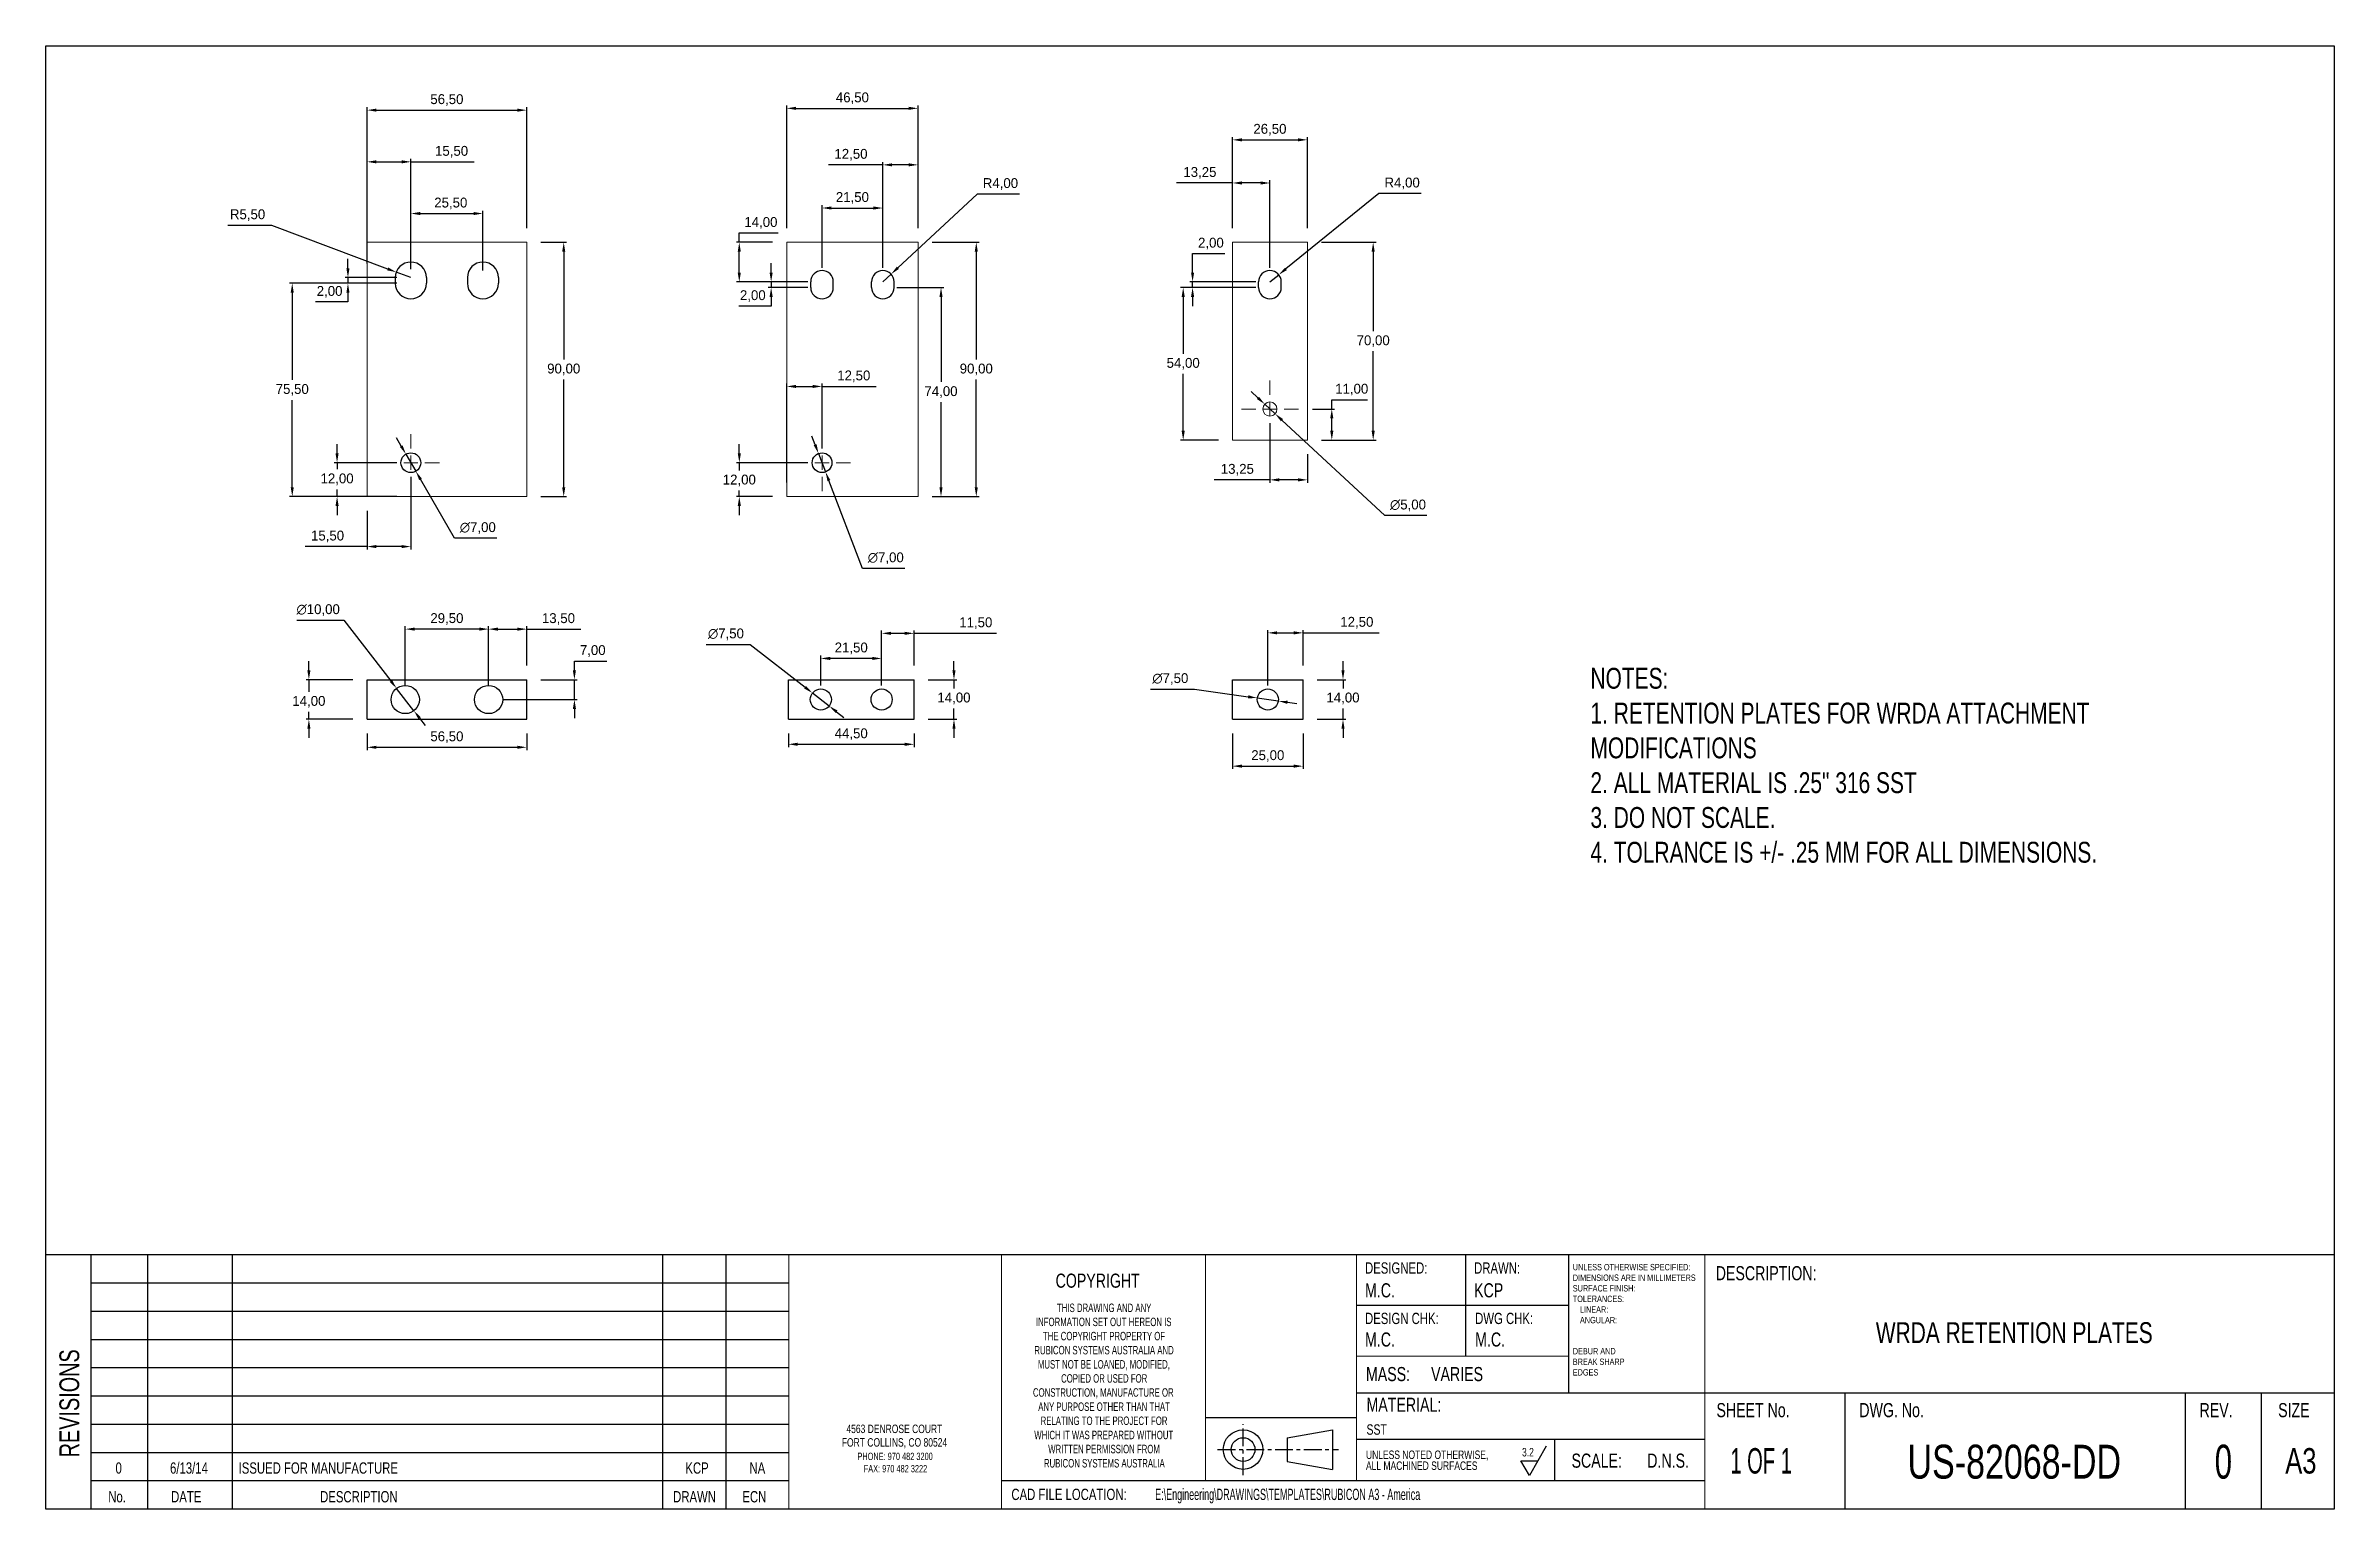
# Model space of a CAD drawing. Header units: millimetres. Extents: x 686 to 6373, y 394 to 4844.
# Drawn here: x 5563 to 6373, y 4326 to 4844 of the extents above.
import ezdxf

# ---------------------------------------------------------------- set-up
doc = ezdxf.new("R2010")
doc.units = ezdxf.units.MM
doc.header["$PDSIZE"] = -1
doc.linetypes.add('CENTER', pattern=[10.16, 6.35, -1.27, 1.27, -1.27])
for name, color, linetype in [('_TRANSLATION', 179, 'Continuous'), ('BORDER', 179, 'Continuous'), ('CENTRE', 179, 'Continuous'), ('DEFAULT', 179, 'Continuous'), ('INSIDE', 179, 'Continuous'), ('OBJECTS', 179, 'Continuous'), ('SLD-0', 179, 'Continuous')]:
    doc.layers.add(name, color=color, linetype=linetype)
doc.styles.add('SLDTEXTSTYLE0', font='TXT', dxfattribs={"width": 0.75})
doc.styles.add('SLDTEXTSTYLE1', font='TXT', dxfattribs={"width": 0.6875})
doc.styles.add('SLDTEXTSTYLE2', font='TXT', dxfattribs={"width": 0.59436})
doc.styles.add('SLDTEXTSTYLE3', font='TXT', dxfattribs={"width": 0.592124})
doc.dimstyles.new('ISO-25', dxfattribs={"dimtxt": 2.5, "dimasz": 2.5, "dimexe": 1.25, "dimexo": 0.625, "dimtad": 1, "dimtxsty": 'Standard', "dimcen": 2.5, "dimadec": 0, "dimazin": 0, "dimtfac": 1, "dimtmove": 0, "dimatfit": 3, "dimfxl": 1, "dimarcsym": 0})

msp = doc.modelspace()

# ---------------------------------------------------------------- texts
at = {"color": 179, "linetype": 'Continuous', "lineweight": 0, "style": 'SLDTEXTSTYLE0'}
for s, insert, char_height, attachment_point in [('COPYRIGHT', (5920.269, 4409.278), 5, 1), ('DESIGNED:', (6029.792, 4413.268), 4, 1), ('DRAWN:', (6068.398, 4413.268), 4, 1), ('M.C.', (6029.792, 4405.866), 5, 1), ('KCP', (6068.398, 4405.866), 5, 1), ('DESIGN CHK:', (6029.792, 4395.421), 4, 1), ('DWG CHK:', (6068.773, 4395.421), 4, 1), ('M.C.', (6029.792, 4388.455), 5, 1), ('M.C.', (6068.773, 4388.455), 5, 1), ('MASS:', (6030.127, 4376.215), 5, 1), ('MATERIAL:', (6030.315, 4365.362), 5, 1), ('DWG. No.', (6204.746, 4363.459), 5, 1), ('REV.', (6325.171, 4363.459), 5, 1), ('SIZE', (6352.992, 4363.459), 5, 1), ('FORT COLLINS, CO 80524', (5863.245, 4351.033), 3, 2), ('4563 DENROSE COURT', (5863.201, 4355.834), 3, 2), ('6/13/14', (5613.527, 4342.464), 4, 2), ('ISSUED FOR MANUFACTURE', (5631.107, 4342.464), 4, 1), ('PHONE: 970 482 3200', (5863.464, 4345.887), 2.6, 2), ('A3', (6361.033, 4347.51), 9, 2), ('FAX: 970 482 3222', (5863.593, 4341.541), 2.6, 2), ('No.', (5584.958, 4332.302), 4, 1), ('DATE', (5607.205, 4332.302), 4, 1), ('DESCRIPTION', (5659.949, 4332.302), 4, 1), ('DRAWN', (5792.471, 4332.302), 4, 2), ('ECN', (5809.404, 4332.302), 4, 1), ('CAD FILE LOCATION:', (5904.626, 4333.14), 4, 1)]:
    msp.add_mtext(s, dxfattribs=dict(at, insert=insert, char_height=char_height, attachment_point=attachment_point))
at = {"color": 179, "linetype": 'Continuous', "lineweight": 0, "insert": (5567.667, 4344.251), "char_height": 7, "attachment_point": 1, "rotation": 90, "style": 'SLDTEXTSTYLE0'}
msp.add_mtext('REVISIONS', dxfattribs=at)
at = {"layer": 'DEFAULT'}
for s, insert, char_height, attachment_point, style in [('NOTES:\\P1. RETENTION PLATES FOR WRDA ATTACHMENT\\PMODIFICATIONS\\P2. ALL MATERIAL IS .25" 316 SST\\P3. DO NOT SCALE.\\P4. TOLRANCE IS +/- .25 MM FOR ALL DIMENSIONS.', (6109.578, 4623.697), 7.38916, 1, 'SLDTEXTSTYLE0'), ('WRDA RETENTION PLATES', (6259.595, 4392.076), 7.38916, 2, 'SLDTEXTSTYLE0'), ('VARIES', (6053.173, 4376.215), 5, 1, 'SLDTEXTSTYLE0'), ('SST', (6030.315, 4355.941), 3.6946, 1, 'SLDTEXTSTYLE0'), ('0', (5588.652, 4342.464), 4, 2, 'SLDTEXTSTYLE0'), ('KCP', (5793.353, 4342.464), 4, 2, 'SLDTEXTSTYLE0'), ('NA', (5814.713, 4342.464), 4, 2, 'SLDTEXTSTYLE0'), ('D.N.S.', (6129.693, 4345.58), 5, 1, 'SLDTEXTSTYLE0'), ('0', (6333.61, 4348.716), 12, 2, 'SLDTEXTSTYLE1'), ('E:\\\\Engineering\\\\DRAWINGS\\\\TEMPLATES\\\\RUBICON A3 - America', (5955.523, 4333.14), 4, 1, 'SLDTEXTSTYLE2')]:
    msp.add_mtext(s, dxfattribs=dict(at, insert=insert, char_height=char_height, attachment_point=attachment_point, style=style))
at = {"layer": 'SLD-0', "color": 179}
for s, insert, char_height, attachment_point, style in [('DESCRIPTION:', (6153.925, 4411.921), 5, 1, 'SLDTEXTSTYLE0'), ('SHEET No.', (6154.171, 4363.459), 5, 1, 'SLDTEXTSTYLE0'), ('3.2', (6085.359, 4347.565), 3, 1, 'SLDTEXTSTYLE0'), ('SCALE:', (6102.891, 4345.58), 5, 1, 'SLDTEXTSTYLE0'), ('1 OF 1', (6159.103, 4347.51), 9, 1, 'SLDTEXTSTYLE3'), ('US-82068-DD', (6259.597, 4348.716), 12, 2, 'SLDTEXTSTYLE0')]:
    msp.add_mtext(s, dxfattribs=dict(at, insert=insert, char_height=char_height, attachment_point=attachment_point, style=style))

# ---------------------------------------------------------------- blocks, each defined once
blk = doc.blocks.new('SW_CENTERMARKSYMBOL_3')
at = {"color": 0, "linetype": 'Continuous', "lineweight": 0}
for p, q in [((0, 5), (0, 10.1)), ((-5, 0), (-10.1, 0)), ((0, 0), (-2.5, 0)), ((0, 0), (0, 2.5)), ((0, 0), (0, -2.5)), ((0, 0), (2.5, 0)), ((5, 0), (10.1, 0)), ((0, -5), (0, -10.1))]:
    blk.add_line(p, q, dxfattribs=at)
blk = doc.blocks.new('*D13')
at = {"color": 0, "lineweight": -2}
for p, q in [((5676.57, 4779.31), (5676.57, 4822.09)), ((5679.87, 4821.09), (5729.76, 4821.09)), ((5733.07, 4779.31), (5733.07, 4822.09))]:
    blk.add_line(p, q, dxfattribs=at)
at = {"color": 0}
for points in [[(5679.87, 4821.64), (5679.87, 4820.54), (5676.57, 4821.09)], [(5729.76, 4821.64), (5729.76, 4820.54), (5733.07, 4821.09)]]:
    blk.add_solid(points, dxfattribs=at)
at = {"layer": 'Defpoints', "color": 0}
for p in [(5733.07, 4821.09), (5676.57, 4774.31), (5733.07, 4774.31)]:
    blk.add_point(p, dxfattribs=at)
at = {"color": 0, "insert": (5704.82, 4824.66), "char_height": 3.5, "attachment_point": 5}
blk.add_mtext('56,50', dxfattribs=at)
blk = doc.blocks.new('*D14')
at = {"color": 0, "lineweight": -2}
for p, q in [((5738.07, 4774.31), (5747.17, 4774.31)), ((5746.17, 4771), (5746.17, 4732.87)), ((5746.17, 4687.61), (5746.17, 4725.74)), ((5738.07, 4684.31), (5747.17, 4684.31))]:
    blk.add_line(p, q, dxfattribs=at)
at = {"color": 0}
for points in [[(5745.62, 4771), (5746.73, 4771), (5746.17, 4774.31)], [(5745.62, 4687.61), (5746.73, 4687.61), (5746.17, 4684.31)]]:
    blk.add_solid(points, dxfattribs=at)
at = {"layer": 'Defpoints', "color": 0}
for p in [(5733.07, 4774.31), (5746.17, 4774.31), (5733.07, 4684.31)]:
    blk.add_point(p, dxfattribs=at)
at = {"color": 0, "insert": (5746.17, 4729.31), "char_height": 3.5, "attachment_point": 5}
blk.add_mtext('90,00', dxfattribs=at)
blk = doc.blocks.new('*D19')
at = {"color": 0, "lineweight": -2}
for p, q in [((5692.07, 4764.81), (5692.07, 4785.5)), ((5695.37, 4784.5), (5714.26, 4784.5)), ((5717.57, 4764.31), (5717.57, 4785.5))]:
    blk.add_line(p, q, dxfattribs=at)
at = {"color": 0}
for points in [[(5695.37, 4785.05), (5695.37, 4783.95), (5692.07, 4784.5)], [(5714.26, 4785.05), (5714.26, 4783.95), (5717.57, 4784.5)]]:
    blk.add_solid(points, dxfattribs=at)
at = {"layer": 'Defpoints', "color": 0}
for p in [(5717.57, 4784.5), (5692.07, 4759.81), (5717.57, 4759.31)]:
    blk.add_point(p, dxfattribs=at)
at = {"color": 0, "insert": (5706.2, 4788.06), "char_height": 3.5, "attachment_point": 5}
blk.add_mtext('25,50', dxfattribs=at)
blk = doc.blocks.new('*D20')
at = {"color": 0, "lineweight": -2}
for p, q in [((5837.6, 4765.31), (5837.6, 4787.45)), ((5859.1, 4765.31), (5859.1, 4787.45)), ((5840.9, 4786.45), (5855.79, 4786.45))]:
    blk.add_line(p, q, dxfattribs=at)
at = {"color": 0}
for points in [[(5840.9, 4787), (5840.9, 4785.9), (5837.6, 4786.45)], [(5855.79, 4787), (5855.79, 4785.9), (5859.1, 4786.45)]]:
    blk.add_solid(points, dxfattribs=at)
at = {"layer": 'Defpoints', "color": 0}
for p in [(5859.1, 4786.45), (5837.6, 4760.31), (5859.1, 4760.31)]:
    blk.add_point(p, dxfattribs=at)
at = {"color": 0, "insert": (5848.35, 4790.01), "char_height": 3.5, "attachment_point": 5}
blk.add_mtext('21,50', dxfattribs=at)
blk = doc.blocks.new('*D21')
at = {"color": 0, "lineweight": -2}
for p, q in [((5876.6, 4774.31), (5893.19, 4774.31)), ((5892.19, 4771), (5892.19, 4732.87)), ((5892.19, 4687.61), (5892.19, 4725.74)), ((5876.6, 4684.31), (5893.19, 4684.31))]:
    blk.add_line(p, q, dxfattribs=at)
at = {"color": 0}
for points in [[(5891.64, 4771), (5892.74, 4771), (5892.19, 4774.31)], [(5891.64, 4687.61), (5892.74, 4687.61), (5892.19, 4684.31)]]:
    blk.add_solid(points, dxfattribs=at)
at = {"layer": 'Defpoints', "color": 0}
for p in [(5871.6, 4774.31), (5871.6, 4684.31), (5892.19, 4684.31)]:
    blk.add_point(p, dxfattribs=at)
at = {"color": 0, "insert": (5892.19, 4729.31), "char_height": 3.5, "attachment_point": 5}
blk.add_mtext('90,00', dxfattribs=at)
blk = doc.blocks.new('*D22')
at = {"color": 0, "lineweight": -2}
for p, q in [((6014.38, 4774.31), (6033.68, 4774.31)), ((6032.68, 4771), (6032.68, 4742.87)), ((6032.68, 4707.61), (6032.68, 4735.74)), ((6014.38, 4704.31), (6033.68, 4704.31))]:
    blk.add_line(p, q, dxfattribs=at)
at = {"color": 0}
for points in [[(6032.13, 4771), (6033.23, 4771), (6032.68, 4774.31)], [(6032.13, 4707.61), (6033.23, 4707.61), (6032.68, 4704.31)]]:
    blk.add_solid(points, dxfattribs=at)
at = {"layer": 'Defpoints', "color": 0}
for p in [(6009.38, 4774.31), (6009.38, 4704.31), (6032.68, 4704.31)]:
    blk.add_point(p, dxfattribs=at)
at = {"color": 0, "insert": (6032.68, 4739.31), "char_height": 3.5, "attachment_point": 5}
blk.add_mtext('70,00', dxfattribs=at)
blk = doc.blocks.new('*D23')
at = {"color": 0, "lineweight": -2}
for p, q in [((5982.88, 4795.31), (5963.12, 4795.31)), ((5982.88, 4779.31), (5982.88, 4796.31)), ((5992.83, 4795.31), (5986.19, 4795.31)), ((5996.13, 4765.31), (5996.13, 4796.31))]:
    blk.add_line(p, q, dxfattribs=at)
at = {"color": 0}
for points in [[(5986.19, 4795.86), (5986.19, 4794.76), (5982.88, 4795.31)], [(5992.83, 4795.86), (5992.83, 4794.76), (5996.13, 4795.31)]]:
    blk.add_solid(points, dxfattribs=at)
at = {"layer": 'Defpoints', "color": 0}
for p in [(5982.88, 4795.31), (5982.88, 4774.31), (5996.13, 4760.31)]:
    blk.add_point(p, dxfattribs=at)
at = {"color": 0, "insert": (5971.35, 4798.88), "char_height": 3.5, "attachment_point": 5}
blk.add_mtext('13,25', dxfattribs=at)
blk = doc.blocks.new('*D24')
at = {"color": 0, "lineweight": -2}
for p, q in [((5982.88, 4779.31), (5982.88, 4811.58)), ((6009.38, 4779.31), (6009.38, 4811.58)), ((5986.19, 4810.58), (6006.08, 4810.58))]:
    blk.add_line(p, q, dxfattribs=at)
at = {"color": 0}
for points in [[(5986.19, 4811.13), (5986.19, 4810.03), (5982.88, 4810.58)], [(6006.08, 4811.13), (6006.08, 4810.03), (6009.38, 4810.58)]]:
    blk.add_solid(points, dxfattribs=at)
at = {"layer": 'Defpoints', "color": 0}
for p in [(6009.38, 4810.58), (5982.88, 4774.31), (6009.38, 4774.31)]:
    blk.add_point(p, dxfattribs=at)
at = {"color": 0, "insert": (5996.13, 4814.15), "char_height": 3.5, "attachment_point": 5}
blk.add_mtext('26,50', dxfattribs=at)
blk = doc.blocks.new('*D25')
at = {"color": 0, "lineweight": -2}
for p, q in [((6011.23, 4715.31), (6019.03, 4715.31)), ((6018.03, 4715.31), (6018.03, 4718.61)), ((6018.03, 4718.61), (6030.63, 4718.61)), ((6018.03, 4707.61), (6018.03, 4712)), ((6014.38, 4704.31), (6019.03, 4704.31))]:
    blk.add_line(p, q, dxfattribs=at)
at = {"color": 0}
for points in [[(6017.48, 4712), (6018.58, 4712), (6018.03, 4715.31)], [(6017.48, 4707.61), (6018.58, 4707.61), (6018.03, 4704.31)]]:
    blk.add_solid(points, dxfattribs=at)
at = {"layer": 'Defpoints', "color": 0}
for p in [(6006.23, 4715.31), (6018.03, 4715.31), (6009.38, 4704.31)]:
    blk.add_point(p, dxfattribs=at)
at = {"color": 0, "insert": (6025.09, 4722.17), "char_height": 3.5, "attachment_point": 5}
blk.add_mtext('11,00', dxfattribs=at)
blk = doc.blocks.new('*D26')
at = {"color": 0, "lineweight": -2}
for p, q in [((5991.13, 4758.31), (5964.43, 4758.31)), ((5965.43, 4755), (5965.43, 4734.87)), ((5965.43, 4707.61), (5965.43, 4727.74)), ((5977.88, 4704.31), (5964.43, 4704.31))]:
    blk.add_line(p, q, dxfattribs=at)
at = {"color": 0}
for points in [[(5964.88, 4755), (5965.98, 4755), (5965.43, 4758.31)], [(5964.88, 4707.61), (5965.98, 4707.61), (5965.43, 4704.31)]]:
    blk.add_solid(points, dxfattribs=at)
at = {"layer": 'Defpoints', "color": 0}
for p in [(5965.43, 4758.31), (5996.13, 4758.31), (5982.88, 4704.31)]:
    blk.add_point(p, dxfattribs=at)
at = {"color": 0, "insert": (5965.43, 4731.31), "char_height": 3.5, "attachment_point": 5}
blk.add_mtext('54,00', dxfattribs=at)
blk = doc.blocks.new('*D27')
at = {"color": 0, "lineweight": -2}
for p, q in [((5968.75, 4763.61), (5968.75, 4770.3)), ((5968.75, 4770.3), (5980.19, 4770.3)), ((5991.13, 4760.31), (5967.75, 4760.31)), ((5991.13, 4758.31), (5967.75, 4758.31)), ((5968.75, 4758.31), (5968.75, 4760.31)), ((5968.75, 4755), (5968.75, 4751.7))]:
    blk.add_line(p, q, dxfattribs=at)
at = {"color": 0}
for points in [[(5968.2, 4763.61), (5969.3, 4763.61), (5968.75, 4760.31)], [(5968.2, 4755), (5969.3, 4755), (5968.75, 4758.31)]]:
    blk.add_solid(points, dxfattribs=at)
at = {"layer": 'Defpoints', "color": 0}
for p in [(5968.75, 4758.31), (5996.13, 4760.31), (5996.13, 4758.31)]:
    blk.add_point(p, dxfattribs=at)
at = {"color": 0, "insert": (5975.24, 4773.86), "char_height": 3.5, "attachment_point": 5}
blk.add_mtext('2,00', dxfattribs=at)
blk = doc.blocks.new('*D28')
at = {"color": 0, "lineweight": -2}
for p, q in [((5996.13, 4710.31), (5996.13, 4689.23)), ((6009.38, 4699.31), (6009.38, 4689.23)), ((5996.13, 4690.23), (5976.37, 4690.23)), ((6006.08, 4690.23), (5999.44, 4690.23))]:
    blk.add_line(p, q, dxfattribs=at)
at = {"color": 0}
for points in [[(5999.44, 4690.78), (5999.44, 4689.68), (5996.13, 4690.23)], [(6006.08, 4690.78), (6006.08, 4689.68), (6009.38, 4690.23)]]:
    blk.add_solid(points, dxfattribs=at)
at = {"layer": 'Defpoints', "color": 0}
for p in [(5996.13, 4715.31), (6009.38, 4704.31), (5996.13, 4690.23)]:
    blk.add_point(p, dxfattribs=at)
at = {"color": 0, "insert": (5984.6, 4693.8), "char_height": 3.5, "attachment_point": 5}
blk.add_mtext('13,25', dxfattribs=at)
blk = doc.blocks.new('*D29')
at = {"color": 0, "lineweight": -2}
for p, q in [((5859.1, 4801.73), (5839.91, 4801.73)), ((5859.1, 4765.31), (5859.1, 4802.73)), ((5868.29, 4801.73), (5862.4, 4801.73)), ((5871.6, 4779.31), (5871.6, 4802.73))]:
    blk.add_line(p, q, dxfattribs=at)
at = {"color": 0}
for points in [[(5862.4, 4802.28), (5862.4, 4801.18), (5859.1, 4801.73)], [(5868.29, 4802.28), (5868.29, 4801.18), (5871.6, 4801.73)]]:
    blk.add_solid(points, dxfattribs=at)
at = {"layer": 'Defpoints', "color": 0}
for p in [(5859.1, 4801.73), (5871.6, 4774.31), (5859.1, 4760.31)]:
    blk.add_point(p, dxfattribs=at)
at = {"color": 0, "insert": (5847.85, 4805.3), "char_height": 3.5, "attachment_point": 5}
blk.add_mtext('12,50', dxfattribs=at)
blk = doc.blocks.new('*D30')
at = {"color": 0, "lineweight": -2}
for p, q in [((5825.1, 4779.31), (5825.1, 4822.73)), ((5828.4, 4821.73), (5868.29, 4821.73)), ((5871.6, 4779.31), (5871.6, 4822.73))]:
    blk.add_line(p, q, dxfattribs=at)
at = {"color": 0}
for points in [[(5828.4, 4822.28), (5828.4, 4821.18), (5825.1, 4821.73)], [(5868.29, 4822.28), (5868.29, 4821.18), (5871.6, 4821.73)]]:
    blk.add_solid(points, dxfattribs=at)
at = {"layer": 'Defpoints', "color": 0}
for p in [(5871.6, 4821.73), (5825.1, 4774.31), (5871.6, 4774.31)]:
    blk.add_point(p, dxfattribs=at)
at = {"color": 0, "insert": (5848.35, 4825.29), "char_height": 3.5, "attachment_point": 5}
blk.add_mtext('46,50', dxfattribs=at)
blk = doc.blocks.new('*D31')
at = {"color": 0, "lineweight": -2}
for p, q in [((5819.58, 4763.61), (5819.58, 4766.91)), ((5832.6, 4760.31), (5818.58, 4760.31)), ((5832.6, 4758.31), (5818.58, 4758.31)), ((5819.58, 4760.31), (5819.58, 4758.31)), ((5819.58, 4755), (5819.58, 4751.7)), ((5819.58, 4751.7), (5808.14, 4751.7))]:
    blk.add_line(p, q, dxfattribs=at)
at = {"color": 0}
for points in [[(5819.03, 4763.61), (5820.14, 4763.61), (5819.58, 4760.31)], [(5819.03, 4755), (5820.14, 4755), (5819.58, 4758.31)]]:
    blk.add_solid(points, dxfattribs=at)
at = {"layer": 'Defpoints', "color": 0}
for p in [(5819.58, 4758.31), (5837.6, 4760.31), (5837.6, 4758.31)]:
    blk.add_point(p, dxfattribs=at)
at = {"color": 0, "insert": (5813.1, 4755.27), "char_height": 3.5, "attachment_point": 5}
blk.add_mtext('2,00', dxfattribs=at)
blk = doc.blocks.new('*D32')
at = {"color": 0, "lineweight": -2}
for p, q in [((5820.1, 4774.31), (5807.31, 4774.31)), ((5808.31, 4774.31), (5808.31, 4777.61)), ((5808.31, 4777.61), (5822.08, 4777.61)), ((5808.31, 4763.61), (5808.31, 4771)), ((5832.6, 4760.31), (5807.31, 4760.31))]:
    blk.add_line(p, q, dxfattribs=at)
at = {"color": 0}
for points in [[(5807.76, 4771), (5808.86, 4771), (5808.31, 4774.31)], [(5807.76, 4763.61), (5808.86, 4763.61), (5808.31, 4760.31)]]:
    blk.add_solid(points, dxfattribs=at)
at = {"layer": 'Defpoints', "color": 0}
for p in [(5808.31, 4774.31), (5825.1, 4774.31), (5837.6, 4760.31)]:
    blk.add_point(p, dxfattribs=at)
at = {"color": 0, "insert": (5815.96, 4781.17), "char_height": 3.5, "attachment_point": 5}
blk.add_mtext('14,00', dxfattribs=at)
blk = doc.blocks.new('*D33')
at = {"color": 0, "lineweight": -2}
for p, q in [((5864.1, 4758.31), (5880.71, 4758.31)), ((5879.71, 4755), (5879.71, 4724.87)), ((5879.71, 4687.61), (5879.71, 4717.74)), ((5876.6, 4684.31), (5880.71, 4684.31))]:
    blk.add_line(p, q, dxfattribs=at)
at = {"color": 0}
for points in [[(5879.16, 4755), (5880.26, 4755), (5879.71, 4758.31)], [(5879.16, 4687.61), (5880.26, 4687.61), (5879.71, 4684.31)]]:
    blk.add_solid(points, dxfattribs=at)
at = {"layer": 'Defpoints', "color": 0}
for p in [(5859.1, 4758.31), (5871.6, 4684.31), (5879.71, 4684.31)]:
    blk.add_point(p, dxfattribs=at)
at = {"color": 0, "insert": (5879.71, 4721.31), "char_height": 3.5, "attachment_point": 5}
blk.add_mtext('74,00', dxfattribs=at)
blk = doc.blocks.new('*D34')
at = {"color": 0, "lineweight": -2}
for p, q in [((5808.32, 4699.61), (5808.32, 4702.91)), ((5832.6, 4696.31), (5807.32, 4696.31)), ((5808.32, 4696.31), (5808.32, 4693.57)), ((5820.1, 4684.31), (5807.32, 4684.31)), ((5808.32, 4684.31), (5808.32, 4686.44)), ((5808.32, 4681), (5808.32, 4677.7))]:
    blk.add_line(p, q, dxfattribs=at)
at = {"color": 0}
for points in [[(5807.77, 4699.61), (5808.87, 4699.61), (5808.32, 4696.31)], [(5807.77, 4681), (5808.87, 4681), (5808.32, 4684.31)]]:
    blk.add_solid(points, dxfattribs=at)
at = {"layer": 'Defpoints', "color": 0}
for p in [(5837.6, 4696.31), (5808.32, 4684.31), (5825.1, 4684.31)]:
    blk.add_point(p, dxfattribs=at)
at = {"color": 0, "insert": (5808.32, 4690.01), "char_height": 3.5, "attachment_point": 5}
blk.add_mtext('12,00', dxfattribs=at)
blk = doc.blocks.new('*D35')
at = {"color": 0, "lineweight": -2}
for p, q in [((5825.1, 4689.31), (5825.1, 4724.29)), ((5828.4, 4723.29), (5834.29, 4723.29)), ((5837.6, 4701.31), (5837.6, 4724.29)), ((5837.6, 4723.29), (5856.78, 4723.29))]:
    blk.add_line(p, q, dxfattribs=at)
at = {"color": 0}
for points in [[(5828.4, 4723.84), (5828.4, 4722.74), (5825.1, 4723.29)], [(5834.29, 4723.84), (5834.29, 4722.74), (5837.6, 4723.29)]]:
    blk.add_solid(points, dxfattribs=at)
at = {"layer": 'Defpoints', "color": 0}
for p in [(5837.6, 4723.29), (5837.6, 4696.31), (5825.1, 4684.31)]:
    blk.add_point(p, dxfattribs=at)
at = {"color": 0, "insert": (5848.84, 4726.86), "char_height": 3.5, "attachment_point": 5}
blk.add_mtext('12,50', dxfattribs=at)
blk = doc.blocks.new('*D36')
at = {"color": 0, "lineweight": -2}
for p, q in [((5676.57, 4766.81), (5676.57, 4803.8)), ((5692.07, 4766.81), (5692.07, 4803.8)), ((5679.87, 4802.8), (5688.76, 4802.8)), ((5692.07, 4802.8), (5714.43, 4802.8))]:
    blk.add_line(p, q, dxfattribs=at)
at = {"color": 0}
for points in [[(5679.87, 4803.35), (5679.87, 4802.24), (5676.57, 4802.8)], [(5688.76, 4803.35), (5688.76, 4802.24), (5692.07, 4802.8)]]:
    blk.add_solid(points, dxfattribs=at)
at = {"layer": 'Defpoints', "color": 0}
for p in [(5676.57, 4802.8), (5676.57, 4761.81), (5692.07, 4761.81)]:
    blk.add_point(p, dxfattribs=at)
at = {"color": 0, "insert": (5706.48, 4806.36), "char_height": 3.5, "attachment_point": 5}
blk.add_mtext('15,50', dxfattribs=at)
blk = doc.blocks.new('*D37')
at = {"color": 0, "lineweight": -2}
for p, q in [((5669.79, 4765.11), (5669.79, 4768.41)), ((5687.07, 4761.81), (5668.79, 4761.81)), ((5687.07, 4759.81), (5668.79, 4759.81)), ((5669.79, 4761.81), (5669.79, 4759.81)), ((5669.79, 4756.5), (5669.79, 4753.2)), ((5669.79, 4753.2), (5658.34, 4753.2))]:
    blk.add_line(p, q, dxfattribs=at)
at = {"color": 0}
for points in [[(5669.24, 4765.11), (5670.34, 4765.11), (5669.79, 4761.81)], [(5669.24, 4756.5), (5670.34, 4756.5), (5669.79, 4759.81)]]:
    blk.add_solid(points, dxfattribs=at)
at = {"layer": 'Defpoints', "color": 0}
for p in [(5669.79, 4759.81), (5692.07, 4761.81), (5692.07, 4759.81)]:
    blk.add_point(p, dxfattribs=at)
at = {"color": 0, "insert": (5663.3, 4756.77), "char_height": 3.5, "attachment_point": 5}
blk.add_mtext('2,00', dxfattribs=at)
blk = doc.blocks.new('*D38')
at = {"color": 0, "lineweight": -2}
for p, q in [((5687.07, 4759.81), (5649.08, 4759.81)), ((5650.08, 4756.5), (5650.08, 4725.62)), ((5650.08, 4687.61), (5650.08, 4718.49)), ((5671.57, 4684.31), (5649.08, 4684.31))]:
    blk.add_line(p, q, dxfattribs=at)
at = {"color": 0}
for points in [[(5649.53, 4756.5), (5650.63, 4756.5), (5650.08, 4759.81)], [(5649.53, 4687.61), (5650.63, 4687.61), (5650.08, 4684.31)]]:
    blk.add_solid(points, dxfattribs=at)
at = {"layer": 'Defpoints', "color": 0}
for p in [(5692.07, 4759.81), (5650.08, 4684.31), (5676.57, 4684.31)]:
    blk.add_point(p, dxfattribs=at)
at = {"color": 0, "insert": (5650.08, 4722.06), "char_height": 3.5, "attachment_point": 5}
blk.add_mtext('75,50', dxfattribs=at)
blk = doc.blocks.new('*D39')
at = {"color": 0, "lineweight": -2}
for p, q in [((5627.27, 4780.34), (5642.79, 4780.34)), ((5642.79, 4780.34), (5683.83, 4764.9)), ((5692.07, 4761.81), (5686.92, 4763.74))]:
    blk.add_line(p, q, dxfattribs=at)
at = {"color": 0}
blk.add_solid([(5684.02, 4765.42), (5683.63, 4764.39), (5686.92, 4763.74)], dxfattribs=at)
at = {"layer": 'Defpoints', "color": 0}
for p in [(5686.92, 4763.74), (5692.07, 4761.81)]:
    blk.add_point(p, dxfattribs=at)
at = {"color": 0, "insert": (5634.27, 4783.91), "char_height": 3.5, "attachment_point": 5}
blk.add_mtext('R5,50', dxfattribs=at)
blk = doc.blocks.new('*D40')
at = {"color": 0, "lineweight": -2}
for p, q in [((5892.51, 4791.39), (5864.44, 4765.28)), ((5907.46, 4791.39), (5892.51, 4791.39)), ((5859.1, 4760.31), (5862.03, 4763.03))]:
    blk.add_line(p, q, dxfattribs=at)
at = {"color": 0}
blk.add_solid([(5864.07, 4765.68), (5864.82, 4764.88), (5862.03, 4763.03)], dxfattribs=at)
at = {"layer": 'Defpoints', "color": 0}
for p in [(5862.03, 4763.03), (5859.1, 4760.31)]:
    blk.add_point(p, dxfattribs=at)
at = {"color": 0, "insert": (5900.75, 4794.95), "char_height": 3.5, "attachment_point": 5}
blk.add_mtext('R4,00', dxfattribs=at)
blk = doc.blocks.new('*D41')
at = {"color": 0, "lineweight": -2}
for p, q in [((6034.7, 4791.57), (6001.81, 4764.9)), ((6049.64, 4791.57), (6034.7, 4791.57)), ((5996.13, 4760.31), (5999.24, 4762.82))]:
    blk.add_line(p, q, dxfattribs=at)
at = {"color": 0}
blk.add_solid([(6001.46, 4765.33), (6002.15, 4764.48), (5999.24, 4762.82)], dxfattribs=at)
at = {"layer": 'Defpoints', "color": 0}
for p in [(5999.24, 4762.82), (5996.13, 4760.31)]:
    blk.add_point(p, dxfattribs=at)
at = {"color": 0, "insert": (6042.93, 4795.14), "char_height": 3.5, "attachment_point": 5}
blk.add_mtext('R4,00', dxfattribs=at)
blk = doc.blocks.new('*D42')
at = {"color": 0, "lineweight": -2}
for p, q in [((5665.95, 4699.61), (5665.95, 4702.91)), ((5687.07, 4696.31), (5664.95, 4696.31)), ((5665.95, 4696.31), (5665.95, 4693.99)), ((5687.07, 4684.31), (5664.95, 4684.31)), ((5665.95, 4684.31), (5665.95, 4686.86)), ((5665.95, 4681), (5665.95, 4677.7))]:
    blk.add_line(p, q, dxfattribs=at)
at = {"color": 0}
for points in [[(5665.4, 4699.61), (5666.5, 4699.61), (5665.95, 4696.31)], [(5665.4, 4681), (5666.5, 4681), (5665.95, 4684.31)]]:
    blk.add_solid(points, dxfattribs=at)
at = {"layer": 'Defpoints', "color": 0}
for p in [(5692.07, 4696.31), (5665.95, 4684.31), (5692.07, 4684.31)]:
    blk.add_point(p, dxfattribs=at)
at = {"color": 0, "insert": (5665.95, 4690.42), "char_height": 3.5, "attachment_point": 5}
blk.add_mtext('12,00', dxfattribs=at)
blk = doc.blocks.new('*D43')
at = {"color": 0, "lineweight": -2}
for p, q in [((5692.07, 4691.31), (5692.07, 4665.62)), ((5676.57, 4679.31), (5676.57, 4665.62)), ((5676.57, 4666.62), (5654.64, 4666.62)), ((5688.76, 4666.62), (5679.87, 4666.62))]:
    blk.add_line(p, q, dxfattribs=at)
at = {"color": 0}
for points in [[(5679.87, 4667.17), (5679.87, 4666.07), (5676.57, 4666.62)], [(5688.76, 4667.17), (5688.76, 4666.07), (5692.07, 4666.62)]]:
    blk.add_solid(points, dxfattribs=at)
at = {"layer": 'Defpoints', "color": 0}
for p in [(5692.07, 4696.31), (5676.57, 4684.31), (5676.57, 4666.62)]:
    blk.add_point(p, dxfattribs=at)
at = {"color": 0, "insert": (5662.58, 4670.19), "char_height": 3.5, "attachment_point": 5}
blk.add_mtext('15,50', dxfattribs=at)
blk = doc.blocks.new('*D44')
at = {"color": 0, "lineweight": -2}
for p, q in [((5688.66, 4702.19), (5687, 4705.05)), ((5690.31, 4699.33), (5693.82, 4693.28)), ((5707.53, 4669.6), (5695.47, 4690.42)), ((5722.47, 4669.6), (5707.53, 4669.6))]:
    blk.add_line(p, q, dxfattribs=at)
at = {"color": 0}
for points in [[(5689.13, 4702.47), (5688.18, 4701.92), (5690.31, 4699.33)], [(5695.95, 4690.69), (5695, 4690.14), (5693.82, 4693.28)]]:
    blk.add_solid(points, dxfattribs=at)
at = {"layer": 'Defpoints', "color": 0}
for p in [(5690.31, 4699.33), (5693.82, 4693.28)]:
    blk.add_point(p, dxfattribs=at)
at = {"color": 0, "insert": (5715.76, 4673.17), "char_height": 3.5, "attachment_point": 5}
blk.add_mtext('∅7,00', dxfattribs=at)
blk = doc.blocks.new('*D45')
at = {"color": 0, "lineweight": -2}
for p, q in [((5835.16, 4702.66), (5833.98, 4705.74)), ((5836.34, 4699.57), (5838.85, 4693.04)), ((5851.93, 4658.91), (5840.03, 4689.95)), ((5866.87, 4658.91), (5851.93, 4658.91))]:
    blk.add_line(p, q, dxfattribs=at)
at = {"color": 0}
for points in [[(5835.68, 4702.85), (5834.65, 4702.46), (5836.34, 4699.57)], [(5840.54, 4690.15), (5839.52, 4689.76), (5838.85, 4693.04)]]:
    blk.add_solid(points, dxfattribs=at)
at = {"layer": 'Defpoints', "color": 0}
for p in [(5836.34, 4699.57), (5838.85, 4693.04)]:
    blk.add_point(p, dxfattribs=at)
at = {"color": 0, "insert": (5860.16, 4662.48), "char_height": 3.5, "attachment_point": 5}
blk.add_mtext('∅7,00', dxfattribs=at)
blk = doc.blocks.new('*D46')
at = {"color": 0, "lineweight": -2}
for p, q in [((5991.88, 4719.25), (5989.46, 4721.5)), ((5994.3, 4717.01), (5997.97, 4713.61)), ((6036.77, 4677.61), (6000.39, 4711.36)), ((6051.71, 4677.61), (6036.77, 4677.61))]:
    blk.add_line(p, q, dxfattribs=at)
at = {"color": 0}
for points in [[(5992.25, 4719.65), (5991.51, 4718.85), (5994.3, 4717.01)], [(6000.76, 4711.76), (6000.01, 4710.96), (5997.97, 4713.61)]]:
    blk.add_solid(points, dxfattribs=at)
at = {"layer": 'Defpoints', "color": 0}
for p in [(5994.3, 4717.01), (5997.97, 4713.61)]:
    blk.add_point(p, dxfattribs=at)
at = {"color": 0, "insert": (6045, 4681.18), "char_height": 3.5, "attachment_point": 5}
blk.add_mtext('∅5,00', dxfattribs=at)
blk = doc.blocks.new('*D47')
at = {"color": 0, "lineweight": -2}
for p, q in [((5651.67, 4640.56), (5668.36, 4640.56)), ((5668.36, 4640.56), (5684.99, 4619.05)), ((5693.12, 4608.52), (5687.01, 4616.43)), ((5695.14, 4605.91), (5697.16, 4603.29))]:
    blk.add_line(p, q, dxfattribs=at)
at = {"color": 0}
for points in [[(5685.42, 4619.38), (5684.55, 4618.71), (5687.01, 4616.43)], [(5695.58, 4606.24), (5694.71, 4605.57), (5693.12, 4608.52)]]:
    blk.add_solid(points, dxfattribs=at)
at = {"layer": 'Defpoints', "color": 0}
for p in [(5687.01, 4616.43), (5693.12, 4608.52)]:
    blk.add_point(p, dxfattribs=at)
at = {"color": 0, "insert": (5659.26, 4644.13), "char_height": 3.5, "attachment_point": 5}
blk.add_mtext('∅10,00', dxfattribs=at)
blk = doc.blocks.new('*D48')
at = {"color": 0, "lineweight": -2}
for p, q in [((5796.59, 4631.99), (5812.11, 4631.99)), ((5812.11, 4631.99), (5831.62, 4616.81)), ((5840.14, 4610.17), (5834.22, 4614.78)), ((5842.75, 4608.15), (5845.35, 4606.12))]:
    blk.add_line(p, q, dxfattribs=at)
at = {"color": 0}
for points in [[(5831.96, 4617.24), (5831.28, 4616.37), (5834.22, 4614.78)], [(5843.09, 4608.58), (5842.41, 4607.71), (5840.14, 4610.17)]]:
    blk.add_solid(points, dxfattribs=at)
at = {"layer": 'Defpoints', "color": 0}
for p in [(5834.22, 4614.78), (5840.14, 4610.17)]:
    blk.add_point(p, dxfattribs=at)
at = {"color": 0, "insert": (5803.59, 4635.56), "char_height": 3.5, "attachment_point": 5}
blk.add_mtext('∅7,50', dxfattribs=at)
blk = doc.blocks.new('*D49')
at = {"color": 0, "lineweight": -2}
for p, q in [((5655.97, 4622.78), (5655.97, 4626.08)), ((5671.57, 4619.48), (5654.97, 4619.48)), ((5655.97, 4619.48), (5655.97, 4615.23)), ((5671.57, 4605.48), (5654.97, 4605.48)), ((5655.97, 4605.48), (5655.97, 4608.09)), ((5655.97, 4602.17), (5655.97, 4598.87))]:
    blk.add_line(p, q, dxfattribs=at)
at = {"color": 0}
for points in [[(5655.42, 4622.78), (5656.52, 4622.78), (5655.97, 4619.48)], [(5655.42, 4602.17), (5656.52, 4602.17), (5655.97, 4605.48)]]:
    blk.add_solid(points, dxfattribs=at)
at = {"layer": 'Defpoints', "color": 0}
for p in [(5676.57, 4619.48), (5655.97, 4605.48), (5676.57, 4605.48)]:
    blk.add_point(p, dxfattribs=at)
at = {"color": 0, "insert": (5655.97, 4611.66), "char_height": 3.5, "attachment_point": 5}
blk.add_mtext('14,00', dxfattribs=at)
blk = doc.blocks.new('*D50')
at = {"color": 0, "lineweight": -2}
for p, q in [((5749.95, 4622.78), (5749.95, 4626.08)), ((5749.95, 4626.08), (5761.4, 4626.08)), ((5738.07, 4619.48), (5750.95, 4619.48)), ((5749.95, 4612.48), (5749.95, 4619.48)), ((5724.57, 4612.48), (5750.95, 4612.48)), ((5749.95, 4609.17), (5749.95, 4605.87))]:
    blk.add_line(p, q, dxfattribs=at)
at = {"color": 0}
for points in [[(5749.4, 4622.78), (5750.5, 4622.78), (5749.95, 4619.48)], [(5749.4, 4609.17), (5750.5, 4609.17), (5749.95, 4612.48)]]:
    blk.add_solid(points, dxfattribs=at)
at = {"layer": 'Defpoints', "color": 0}
for p in [(5733.07, 4619.48), (5749.95, 4619.48), (5719.57, 4612.48)]:
    blk.add_point(p, dxfattribs=at)
at = {"color": 0, "insert": (5756.44, 4629.65), "char_height": 3.5, "attachment_point": 5}
blk.add_mtext('7,00', dxfattribs=at)
blk = doc.blocks.new('*D51')
at = {"color": 0, "lineweight": -2}
for p, q in [((5690.07, 4617.48), (5690.07, 4638.4)), ((5716.26, 4637.4), (5693.37, 4637.4)), ((5719.57, 4617.48), (5719.57, 4638.4))]:
    blk.add_line(p, q, dxfattribs=at)
at = {"color": 0}
for points in [[(5693.37, 4637.95), (5693.37, 4636.85), (5690.07, 4637.4)], [(5716.26, 4637.95), (5716.26, 4636.85), (5719.57, 4637.4)]]:
    blk.add_solid(points, dxfattribs=at)
at = {"layer": 'Defpoints', "color": 0}
for p in [(5690.07, 4637.4), (5690.07, 4612.48), (5719.57, 4612.48)]:
    blk.add_point(p, dxfattribs=at)
at = {"color": 0, "insert": (5704.82, 4640.97), "char_height": 3.5, "attachment_point": 5}
blk.add_mtext('29,50', dxfattribs=at)
blk = doc.blocks.new('*D52')
at = {"color": 0, "lineweight": -2}
for p, q in [((5719.57, 4617.48), (5719.57, 4638.39)), ((5722.87, 4637.39), (5729.76, 4637.39)), ((5733.07, 4624.48), (5733.07, 4638.39)), ((5733.07, 4637.39), (5752.25, 4637.39))]:
    blk.add_line(p, q, dxfattribs=at)
at = {"color": 0}
for points in [[(5722.87, 4637.94), (5722.87, 4636.84), (5719.57, 4637.39)], [(5729.76, 4637.94), (5729.76, 4636.84), (5733.07, 4637.39)]]:
    blk.add_solid(points, dxfattribs=at)
at = {"layer": 'Defpoints', "color": 0}
for p in [(5733.07, 4637.39), (5733.07, 4619.48), (5719.57, 4612.48)]:
    blk.add_point(p, dxfattribs=at)
at = {"color": 0, "insert": (5744.31, 4640.96), "char_height": 3.5, "attachment_point": 5}
blk.add_mtext('13,50', dxfattribs=at)
blk = doc.blocks.new('*D53')
at = {"color": 0, "lineweight": -2}
for p, q in [((5676.57, 4600.48), (5676.57, 4594.57)), ((5679.87, 4595.57), (5729.76, 4595.57)), ((5733.07, 4600.48), (5733.07, 4594.57))]:
    blk.add_line(p, q, dxfattribs=at)
at = {"color": 0}
for points in [[(5679.87, 4596.12), (5679.87, 4595.02), (5676.57, 4595.57)], [(5729.76, 4596.12), (5729.76, 4595.02), (5733.07, 4595.57)]]:
    blk.add_solid(points, dxfattribs=at)
at = {"layer": 'Defpoints', "color": 0}
for p in [(5676.57, 4605.48), (5733.07, 4605.48), (5733.07, 4595.57)]:
    blk.add_point(p, dxfattribs=at)
at = {"color": 0, "insert": (5704.82, 4599.13), "char_height": 3.5, "attachment_point": 5}
blk.add_mtext('56,50', dxfattribs=at)
blk = doc.blocks.new('*D54')
at = {"color": 0, "lineweight": -2}
for p, q in [((5825.68, 4600.48), (5825.68, 4595.63)), ((5828.98, 4596.63), (5866.88, 4596.63)), ((5870.18, 4600.48), (5870.18, 4595.63))]:
    blk.add_line(p, q, dxfattribs=at)
at = {"color": 0}
for points in [[(5828.98, 4597.18), (5828.98, 4596.08), (5825.68, 4596.63)], [(5866.88, 4597.18), (5866.88, 4596.08), (5870.18, 4596.63)]]:
    blk.add_solid(points, dxfattribs=at)
at = {"layer": 'Defpoints', "color": 0}
for p in [(5825.68, 4605.48), (5870.18, 4605.48), (5870.18, 4596.63)]:
    blk.add_point(p, dxfattribs=at)
at = {"color": 0, "insert": (5847.93, 4600.2), "char_height": 3.5, "attachment_point": 5}
blk.add_mtext('44,50', dxfattribs=at)
blk = doc.blocks.new('*D55')
at = {"color": 0, "lineweight": -2}
for p, q in [((5837.18, 4617.48), (5837.18, 4628.02)), ((5855.38, 4627.02), (5840.48, 4627.02)), ((5858.68, 4617.48), (5858.68, 4628.02))]:
    blk.add_line(p, q, dxfattribs=at)
at = {"color": 0}
for points in [[(5840.48, 4627.57), (5840.48, 4626.46), (5837.18, 4627.02)], [(5855.38, 4627.57), (5855.38, 4626.46), (5858.68, 4627.02)]]:
    blk.add_solid(points, dxfattribs=at)
at = {"layer": 'Defpoints', "color": 0}
for p in [(5837.18, 4627.02), (5837.18, 4612.48), (5858.68, 4612.48)]:
    blk.add_point(p, dxfattribs=at)
at = {"color": 0, "insert": (5847.93, 4630.58), "char_height": 3.5, "attachment_point": 5}
blk.add_mtext('21,50', dxfattribs=at)
blk = doc.blocks.new('*D56')
at = {"color": 0, "lineweight": -2}
for p, q in [((5858.68, 4617.48), (5858.68, 4636.91)), ((5861.98, 4635.91), (5866.88, 4635.91)), ((5870.18, 4624.48), (5870.18, 4636.91)), ((5870.18, 4635.91), (5899.38, 4635.91))]:
    blk.add_line(p, q, dxfattribs=at)
at = {"color": 0}
for points in [[(5861.98, 4636.46), (5861.98, 4635.36), (5858.68, 4635.91)], [(5866.88, 4636.46), (5866.88, 4635.36), (5870.18, 4635.91)]]:
    blk.add_solid(points, dxfattribs=at)
at = {"layer": 'Defpoints', "color": 0}
for p in [(5858.68, 4635.91), (5870.18, 4619.48), (5858.68, 4612.48)]:
    blk.add_point(p, dxfattribs=at)
at = {"color": 0, "insert": (5892.02, 4639.48), "char_height": 3.5, "attachment_point": 5}
blk.add_mtext('11,50', dxfattribs=at)
blk = doc.blocks.new('*D57')
at = {"color": 0, "lineweight": -2}
for p, q in [((5884.3, 4622.78), (5884.3, 4626.08)), ((5875.18, 4619.48), (5885.3, 4619.48)), ((5884.3, 4619.48), (5884.3, 4616.43)), ((5884.3, 4605.48), (5884.3, 4609.3)), ((5875.18, 4605.48), (5885.3, 4605.48)), ((5884.3, 4602.17), (5884.3, 4598.87))]:
    blk.add_line(p, q, dxfattribs=at)
at = {"color": 0}
for points in [[(5883.75, 4622.78), (5884.85, 4622.78), (5884.3, 4619.48)], [(5883.75, 4602.17), (5884.85, 4602.17), (5884.3, 4605.48)]]:
    blk.add_solid(points, dxfattribs=at)
at = {"layer": 'Defpoints', "color": 0}
for p in [(5870.18, 4619.48), (5870.18, 4605.48), (5884.3, 4605.48)]:
    blk.add_point(p, dxfattribs=at)
at = {"color": 0, "insert": (5884.3, 4612.87), "char_height": 3.5, "attachment_point": 5}
blk.add_mtext('14,00', dxfattribs=at)
blk = doc.blocks.new('*D59')
at = {"color": 0, "lineweight": -2}
for p, q in [((5982.88, 4600.48), (5982.88, 4587.89)), ((6007.88, 4600.48), (6007.88, 4587.89)), ((5986.19, 4588.89), (6004.58, 4588.89))]:
    blk.add_line(p, q, dxfattribs=at)
at = {"color": 0}
for points in [[(5986.19, 4589.45), (5986.19, 4588.34), (5982.88, 4588.89)], [(6004.58, 4589.45), (6004.58, 4588.34), (6007.88, 4588.89)]]:
    blk.add_solid(points, dxfattribs=at)
at = {"layer": 'Defpoints', "color": 0}
for p in [(5982.88, 4605.48), (6007.88, 4605.48), (6007.88, 4588.89)]:
    blk.add_point(p, dxfattribs=at)
at = {"color": 0, "insert": (5995.38, 4592.46), "char_height": 3.5, "attachment_point": 5}
blk.add_mtext('25,00', dxfattribs=at)
blk = doc.blocks.new('*D61')
at = {"color": 0, "lineweight": -2}
for p, q in [((5995.38, 4617.48), (5995.38, 4637.08)), ((5998.69, 4636.08), (6004.58, 4636.08)), ((6007.88, 4624.48), (6007.88, 4637.08)), ((6007.88, 4636.08), (6034.84, 4636.08))]:
    blk.add_line(p, q, dxfattribs=at)
at = {"color": 0}
for points in [[(5998.69, 4636.63), (5998.69, 4635.53), (5995.38, 4636.08)], [(6004.58, 4636.63), (6004.58, 4635.53), (6007.88, 4636.08)]]:
    blk.add_solid(points, dxfattribs=at)
at = {"layer": 'Defpoints', "color": 0}
for p in [(5995.38, 4636.08), (6007.88, 4619.48), (5995.38, 4612.48)]:
    blk.add_point(p, dxfattribs=at)
at = {"color": 0, "insert": (6026.9, 4639.65), "char_height": 3.5, "attachment_point": 5}
blk.add_mtext('12,50', dxfattribs=at)
blk = doc.blocks.new('*D62')
at = {"color": 0, "lineweight": -2}
for p, q in [((6022, 4622.78), (6022, 4626.08)), ((6012.88, 4619.48), (6023, 4619.48)), ((6022, 4619.48), (6022, 4616.43)), ((6022, 4605.48), (6022, 4609.3)), ((6012.88, 4605.48), (6023, 4605.48)), ((6022, 4602.17), (6022, 4598.87))]:
    blk.add_line(p, q, dxfattribs=at)
at = {"color": 0}
for points in [[(6021.45, 4622.78), (6022.55, 4622.78), (6022, 4619.48)], [(6021.45, 4602.17), (6022.55, 4602.17), (6022, 4605.48)]]:
    blk.add_solid(points, dxfattribs=at)
at = {"layer": 'Defpoints', "color": 0}
for p in [(6007.88, 4619.48), (6007.88, 4605.48), (6022, 4605.48)]:
    blk.add_point(p, dxfattribs=at)
at = {"color": 0, "insert": (6022, 4612.87), "char_height": 3.5, "attachment_point": 5}
blk.add_mtext('14,00', dxfattribs=at)
blk = doc.blocks.new('SW_NOTE_0')
at = {"color": 0, "linetype": 'Continuous', "lineweight": 0, "char_height": 1.5, "attachment_point": 1, "style": 'SLDTEXTSTYLE0'}
for s, insert in [('DEBUR AND', (0, 1.93)), ('BREAK SHARP', (0, -0.57)), ('EDGES', (0, -3.07))]:
    blk.add_mtext(s, dxfattribs=dict(at, insert=insert))
blk = doc.blocks.new('SW_NOTE_1')
at = {"color": 0, "linetype": 'Continuous', "lineweight": 0, "char_height": 1.5, "attachment_point": 1, "style": 'SLDTEXTSTYLE0'}
for s, insert in [('UNLESS OTHERWISE SPECIFIED:', (0, 1.93)), ('SURFACE FINISH:', (0, -3.07)), ('DIMENSIONS ARE IN MILLIMETERS', (0, -0.57)), ('TOLERANCES:', (0, -5.57)), ('ANGULAR:', (1.69, -10.57)), ('LINEAR:', (1.69, -8.07))]:
    blk.add_mtext(s, dxfattribs=dict(at, insert=insert))
blk = doc.blocks.new('SW_NOTE_2')
at = {"layer": 'SLD-0', "color": 0, "char_height": 0.05906, "attachment_point": 2, "style": 'SLDTEXTSTYLE1'}
for s, insert in [('THIS DRAWING AND ANY', (0.394, 0.076)), ('INFORMATION SET OUT HEREON IS', (0.391, -0.022)), ('THE COPYRIGHT PROPERTY OF', (0.393, -0.121)), ('RUBICON SYSTEMS AUSTRALIA AND', (0.393, -0.219)), ('MUST NOT BE LOANED, MODIFIED,', (0.392, -0.318)), ('COPIED OR USED FOR', (0.394, -0.416)), ('CONSTRUCTION, MANUFACTURE OR', (0.388, -0.514)), ('ANY PURPOSE OTHER THAN THAT', (0.393, -0.613)), ('RELATING TO THE PROJECT FOR', (0.393, -0.711)), ('WHICH IT WAS PREPARED WITHOUT', (0.391, -0.81)), ('WRITTEN PERMISSION FROM', (0.393, -0.908)), ('RUBICON SYSTEMS AUSTRALIA', (0.395, -1.007))]:
    blk.add_mtext(s, dxfattribs=dict(at, insert=insert))
blk = doc.blocks.new('SW_NOTE_3')
at = {"layer": 'SLD-0', "color": 0, "char_height": 0.05906, "attachment_point": 1, "style": 'SLDTEXTSTYLE0'}
for s, insert in [('ALL MACHINED SURFACES', (0, 0)), ('UNLESS NOTED OTHERWISE,', (0, 0.076))]:
    blk.add_mtext(s, dxfattribs=dict(at, insert=insert))
blk = doc.blocks.new('*D67')
at = {"color": 0, "lineweight": -2}
for p, q in [((5953.89, 4616.16), (5969.41, 4616.16)), ((5969.41, 4616.16), (5988.4, 4613.47)), ((5999.1, 4611.95), (5991.67, 4613)), ((6002.37, 4611.49), (6005.64, 4611.02))]:
    blk.add_line(p, q, dxfattribs=at)
at = {"color": 0}
for points in [[(5988.48, 4614.01), (5988.32, 4612.92), (5991.67, 4613)], [(6002.44, 4612.03), (6002.29, 4610.94), (5999.1, 4611.95)]]:
    blk.add_solid(points, dxfattribs=at)
at = {"layer": 'Defpoints', "color": 0}
for p in [(5991.67, 4613), (5999.1, 4611.95)]:
    blk.add_point(p, dxfattribs=at)
at = {"color": 0, "insert": (5960.89, 4619.73), "char_height": 3.5, "attachment_point": 5}
blk.add_mtext('∅7,50', dxfattribs=at)

# ---------------------------------------------------------------- dimensions: what is measured, and where the dimension line sits
for base, p1, p2, picture, middle in [((5733.065, 4821.093), (5676.565, 4774.305), (5733.065, 4774.305), '*D13', (5704.815, 4821.093)), ((5676.565, 4802.795), (5692.065, 4761.805), (5676.565, 4761.805), '*D36', (5706.484, 4802.795)), ((5717.565, 4784.497), (5692.065, 4759.805), (5717.565, 4759.305), '*D19', (5706.198, 4784.497)), ((5676.565, 4666.62), (5692.065, 4696.305), (5676.565, 4684.305), '*D43', (5662.58, 4666.62)), ((5690.065, 4637.403), (5719.565, 4612.477), (5690.065, 4612.477), '*D51', (5704.815, 4637.403)), ((5858.682, 4635.914), (5870.182, 4619.477), (5858.682, 4612.477), '*D56', (5892.023, 4635.914)), ((5995.384, 4636.081), (6007.884, 4619.477), (5995.384, 4612.477), '*D61', (6026.898, 4636.081)), ((5733.065, 4595.566), (5676.565, 4605.477), (5733.065, 4605.477), '*D53', (5704.815, 4595.566)), ((6007.884, 4588.895), (5982.884, 4605.477), (6007.884, 4605.477), '*D59', (5995.384, 4588.895))]:
    dim = msp.add_linear_dim(base=base, p1=p1, p2=p2, dimstyle='ISO-25', override={"dimtxt": 3.5, "dimasz": 3.302, "dimexe": 1, "dimexo": 5, "dimgap": 1.524, "dimtih": 1, "dimtoh": 1, "dimzin": 0, "dimadec": 2, "dimtzin": 0})
    dim.commit()
    dim.dimension.update_dxf_attribs({"geometry": picture, "text_midpoint": middle, "dimtype": 160})
for base, p1, p2, picture, middle in [((5871.596, 4821.726), (5825.096, 4774.305), (5871.596, 4774.305), '*D30', (5848.346, 4825.292)), ((6009.384, 4810.585), (5982.884, 4774.305), (6009.384, 4774.305), '*D24', (5996.134, 4814.15)), ((5859.096, 4801.73), (5871.596, 4774.305), (5859.096, 4760.305), '*D29', (5847.854, 4805.295)), ((5982.884, 4795.309), (5996.134, 4760.305), (5982.884, 4774.305), '*D23', (5971.349, 4798.875)), ((5859.096, 4786.446), (5837.596, 4760.305), (5859.096, 4760.305), '*D20', (5848.346, 4790.012)), ((5837.596, 4723.29), (5825.096, 4684.305), (5837.596, 4696.305), '*D35', (5848.839, 4726.855)), ((5996.134, 4690.23), (6009.384, 4704.305), (5996.134, 4715.305), '*D28', (5984.599, 4693.796)), ((5733.065, 4637.393), (5719.565, 4612.477), (5733.065, 4619.477), '*D52', (5744.308, 4640.959)), ((5837.182, 4627.015), (5858.682, 4612.477), (5837.182, 4612.477), '*D55', (5847.932, 4630.581)), ((5870.182, 4596.63), (5825.682, 4605.477), (5870.182, 4605.477), '*D54', (5847.932, 4600.195))]:
    dim = msp.add_linear_dim(base=base, p1=p1, p2=p2, dimstyle='ISO-25', override={"dimtxt": 3.5, "dimasz": 3.302, "dimexe": 1, "dimexo": 5, "dimgap": 1.524, "dimtih": 1, "dimtoh": 1, "dimzin": 0, "dimadec": 2, "dimtzin": 0})
    dim.commit()
    dim.dimension.update_dxf_attribs({"geometry": picture, "text_midpoint": middle})
for center, mpoint, picture, middle in [((5859.096, 4760.305), (5862.025, 4763.029), '*D40', (5900.747, 4791.386)), ((5996.134, 4760.305), (5999.241, 4762.825), '*D41', (6042.931, 4791.574)), ((5692.065, 4761.805), (5686.918, 4763.742), '*D39', (5634.269, 4780.341))]:
    dim = msp.add_radius_dim(center=center, mpoint=mpoint, dimstyle='ISO-25', override={"dimtxt": 3.5, "dimasz": 3.302, "dimexe": 1, "dimexo": 5, "dimgap": 1.524, "dimtih": 1, "dimtoh": 1, "dimzin": 0, "dimadec": 2, "dimtzin": 0})
    dim.commit()
    dim.dimension.update_dxf_attribs({"geometry": picture, "text_midpoint": middle, "dimtype": 164})
for base, p1, p2, picture, middle in [((5808.308, 4774.305), (5837.596, 4760.305), (5825.096, 4774.305), '*D32', (5815.957, 4781.173)), ((5892.192, 4684.305), (5871.596, 4774.305), (5871.596, 4684.305), '*D21', (5892.192, 4729.305)), ((6032.681, 4704.305), (6009.384, 4774.305), (6009.384, 4704.305), '*D22', (6032.681, 4739.305)), ((5819.585, 4758.305), (5837.596, 4760.305), (5837.596, 4758.305), '*D31', (5813.102, 4755.267)), ((5879.711, 4684.305), (5859.096, 4758.305), (5871.596, 4684.305), '*D33', (5879.711, 4721.305)), ((5965.432, 4758.305), (5982.884, 4704.305), (5996.134, 4758.305), '*D26', (5965.432, 4731.305)), ((6018.026, 4715.305), (6009.384, 4704.305), (6006.234, 4715.305), '*D25', (6025.091, 4722.173)), ((5749.954, 4619.477), (5719.565, 4612.477), (5733.065, 4619.477), '*D50', (5756.437, 4629.646))]:
    dim = msp.add_linear_dim(base=base, p1=p1, p2=p2, angle=90, dimstyle='ISO-25', override={"dimtxt": 3.5, "dimasz": 3.302, "dimexe": 1, "dimexo": 5, "dimgap": 1.524, "dimtih": 1, "dimtoh": 1, "dimzin": 0, "dimadec": 2, "dimtzin": 0})
    dim.commit()
    dim.dimension.update_dxf_attribs({"geometry": picture, "text_midpoint": middle})
for base, p1, p2, picture, middle in [((5746.175, 4774.305), (5733.065, 4684.305), (5733.065, 4774.305), '*D14', (5746.175, 4729.305)), ((5968.754, 4758.305), (5996.134, 4760.305), (5996.134, 4758.305), '*D27', (5975.237, 4770.297)), ((5669.785, 4759.805), (5692.065, 4761.805), (5692.065, 4759.805), '*D37', (5663.303, 4753.201)), ((5650.084, 4684.305), (5692.065, 4759.805), (5676.565, 4684.305), '*D38', (5650.084, 4722.055)), ((5665.945, 4684.305), (5692.065, 4696.305), (5692.065, 4684.305), '*D42', (5665.945, 4690.425)), ((5808.32, 4684.305), (5837.596, 4696.305), (5825.096, 4684.305), '*D34', (5808.32, 4690.008)), ((5655.971, 4605.477), (5676.565, 4619.477), (5676.565, 4605.477), '*D49', (5655.971, 4611.661)), ((5884.3, 4605.477), (5870.182, 4619.477), (5870.182, 4605.477), '*D57', (5884.3, 4612.867)), ((6022.002, 4605.477), (6007.884, 4619.477), (6007.884, 4605.477), '*D62', (6022.002, 4612.867))]:
    dim = msp.add_linear_dim(base=base, p1=p1, p2=p2, angle=90, dimstyle='ISO-25', override={"dimtxt": 3.5, "dimasz": 3.302, "dimexe": 1, "dimexo": 5, "dimgap": 1.524, "dimtih": 1, "dimtoh": 1, "dimzin": 0, "dimadec": 2, "dimtzin": 0})
    dim.commit()
    dim.dimension.update_dxf_attribs({"geometry": picture, "text_midpoint": middle, "dimtype": 160})
for p1, p2, override, picture, middle in [((5994.301, 4717.005), (5997.967, 4713.605), {"dimtxt": 3.5, "dimasz": 3.302, "dimexe": 1, "dimexo": 5, "dimgap": 1.524, "dimtih": 1, "dimtoh": 1, "dimzin": 0, "dimadec": 2, "dimtzin": 0}, '*D46', (6045.003, 4677.613)), ((5690.312, 4699.334), (5693.819, 4693.276), {"dimtxt": 3.5, "dimasz": 3.302, "dimexe": 1, "dimexo": 1, "dimgap": 1.524, "dimtih": 1, "dimtoh": 1, "dimzin": 0, "dimadec": 2, "dimtzin": 0}, '*D44', (5715.76, 4669.602)), ((5836.344, 4699.574), (5838.849, 4693.037), {"dimtxt": 3.5, "dimasz": 3.302, "dimexe": 1, "dimexo": 5, "dimgap": 1.524, "dimtih": 1, "dimtoh": 1, "dimzin": 0, "dimadec": 2, "dimtzin": 0}, '*D45', (5860.161, 4658.909)), ((5693.122, 4608.52), (5687.008, 4616.433), {"dimtxt": 3.5, "dimasz": 3.302, "dimexe": 1, "dimexo": 1, "dimgap": 1.524, "dimtih": 1, "dimtoh": 1, "dimzin": 0, "dimadec": 2, "dimtzin": 0}, '*D47', (5659.258, 4640.562)), ((5840.142, 4610.173), (5834.223, 4614.78), {"dimtxt": 3.5, "dimasz": 3.302, "dimexe": 1, "dimexo": 5, "dimgap": 1.524, "dimtih": 1, "dimtoh": 1, "dimzin": 0, "dimadec": 2, "dimtzin": 0}, '*D48', (5803.586, 4631.991)), ((5999.097, 4611.95), (5991.671, 4613.004), {"dimtxt": 3.5, "dimasz": 3.302, "dimexe": 1, "dimexo": 5, "dimgap": 1.524, "dimtih": 1, "dimtoh": 1, "dimzin": 0, "dimadec": 2, "dimtzin": 0}, '*D67', (5969.413, 4616.162))]:
    dim = msp.add_diameter_dim_2p(p1=p1, p2=p2, dimstyle='ISO-25', override=override)
    dim.commit()
    dim.dimension.update_dxf_attribs({"geometry": picture, "text_midpoint": middle, "dimtype": 163})

# ---------------------------------------------------------------- linework, layer by layer
at = {"color": 179, "linetype": 'Continuous', "lineweight": 30}
for p, q in [((5562.841, 4843.879), (6372.841, 4843.879)), ((5562.841, 4325.879), (5562.841, 4843.879)), ((6372.841, 4843.879), (6372.841, 4325.879)), ((6372.841, 4415.879), (5562.841, 4415.879)), ((6372.841, 4325.879), (5562.841, 4325.879))]:
    msp.add_line(p, q, dxfattribs=at)
at = {"color": 7, "linetype": 'Continuous', "lineweight": 15}
for p, q in [((5676.565, 4684.305), (5676.565, 4774.305)), ((5733.065, 4774.305), (5676.565, 4774.305)), ((5733.065, 4684.305), (5733.065, 4774.305)), ((5871.596, 4774.305), (5825.096, 4774.305)), ((5825.096, 4684.305), (5825.096, 4774.305)), ((5871.596, 4684.305), (5871.596, 4774.305)), ((5982.884, 4704.305), (5982.884, 4774.305)), ((6009.384, 4774.305), (5982.884, 4774.305)), ((6009.384, 4704.305), (6009.384, 4774.305)), ((6009.384, 4704.305), (5982.884, 4704.305)), ((5733.065, 4684.305), (5676.565, 4684.305)), ((5871.596, 4684.305), (5825.096, 4684.305))]:
    msp.add_line(p, q, dxfattribs=at)
for p, q in [((5686.565, 4761.805), (5686.565, 4759.805)), ((5697.565, 4761.805), (5697.565, 4759.805)), ((5712.065, 4761.805), (5712.065, 4759.805)), ((5723.065, 4761.805), (5723.065, 4759.805)), ((5833.596, 4758.305), (5833.596, 4760.305)), ((5841.596, 4758.305), (5841.596, 4760.305)), ((5855.096, 4758.305), (5855.096, 4760.305)), ((5863.096, 4758.305), (5863.096, 4760.305)), ((5992.134, 4758.305), (5992.134, 4760.305)), ((6000.134, 4758.305), (6000.134, 4760.305)), ((5676.565, 4605.477), (5676.565, 4619.477)), ((5676.565, 4619.477), (5733.065, 4619.477)), ((5733.065, 4605.477), (5733.065, 4619.477)), ((5825.682, 4605.477), (5825.682, 4619.477)), ((5825.682, 4619.477), (5870.182, 4619.477)), ((5870.182, 4605.477), (5870.182, 4619.477)), ((5982.884, 4605.477), (5982.884, 4619.477)), ((5982.884, 4619.477), (6007.884, 4619.477)), ((6007.884, 4605.477), (6007.884, 4619.477)), ((5676.565, 4605.477), (5733.065, 4605.477)), ((5825.682, 4605.477), (5870.182, 4605.477)), ((5982.884, 4605.477), (6007.884, 4605.477))]:
    msp.add_line(p, q)
at = {"color": 179, "linetype": 'Continuous', "lineweight": 0}
msp.add_line((6101.832, 4380.059), (6026.735, 4380.059), dxfattribs=at)
at = {"color": 7, "linetype": 'Continuous', "lineweight": 15}
msp.add_circle((5996.134, 4715.305), 2.5, dxfattribs=at)
for centre, radius in [((5692.065, 4696.305), 3.5), ((5837.596, 4696.305), 3.5), ((5690.065, 4612.477), 5), ((5719.565, 4612.477), 5), ((5837.182, 4612.477), 3.75), ((5858.682, 4612.477), 3.75), ((5995.384, 4612.477), 3.75)]:
    msp.add_circle(centre, radius)
for centre, radius, start, end in [((5692.065, 4761.805), 5.5, 0, 180), ((5717.565, 4761.805), 5.5, 0, 180), ((5837.596, 4760.305), 4, 0, 180), ((5859.096, 4760.305), 4, 0, 180), ((5996.134, 4760.305), 4, 0, 180), ((5692.065, 4759.805), 5.5, 180, 0), ((5717.565, 4759.805), 5.5, 180, 0), ((5837.596, 4758.305), 4, 180, 0), ((5859.096, 4758.305), 4, 180, 0), ((5996.134, 4758.305), 4, 180, 0)]:
    msp.add_arc(centre, radius, start, end)
at = {"layer": '_TRANSLATION', "color": 179, "linetype": 'Continuous'}
msp.add_line((5825.841, 4355.879), (5578.841, 4355.879), dxfattribs=at)
at = {"layer": 'BORDER', "color": 179, "linetype": 'Continuous', "lineweight": 15}
msp.add_line((6150.103, 4415.879), (6150.103, 4325.879), dxfattribs=at)
at = {"layer": 'CENTRE', "color": 179, "linetype": 'CENTER'}
for p, q in [((5986.622, 4337.989), (5986.622, 4355.989)), ((5977.622, 4346.989), (6020.36, 4346.989))]:
    msp.add_line(p, q, dxfattribs=at)
at = {"layer": 'INSIDE', "color": 179, "linetype": 'Continuous'}
for p, q in [((5578.841, 4415.879), (5578.841, 4325.879)), ((5598.841, 4415.879), (5598.841, 4325.879)), ((5628.841, 4415.879), (5628.841, 4325.879)), ((5781.171, 4415.879), (5781.171, 4325.879)), ((5803.505, 4415.879), (5803.505, 4325.879)), ((6065.361, 4415.879), (6065.361, 4380.059)), ((6101.832, 4415.879), (6101.832, 4366.975)), ((5825.841, 4405.879), (5578.841, 4405.879)), ((5825.841, 4395.879), (5578.841, 4395.879)), ((6101.832, 4398.008), (6026.735, 4398.008)), ((5825.841, 4385.879), (5578.841, 4385.879)), ((5825.841, 4375.879), (5578.841, 4375.879)), ((6150.103, 4366.975), (6026.735, 4366.975)), ((6372.841, 4366.975), (6150.103, 4366.975)), ((6199.579, 4366.975), (6199.579, 4325.879)), ((6320.074, 4366.975), (6320.074, 4325.879)), ((6346.992, 4366.975), (6346.992, 4325.879)), ((5825.841, 4365.879), (5578.841, 4365.879)), ((5825.841, 4345.879), (5578.841, 4345.879)), ((5825.841, 4335.879), (5578.841, 4335.879)), ((6150.103, 4335.879), (5901.123, 4335.879))]:
    msp.add_line(p, q, dxfattribs=at)
at = {"layer": 'INSIDE', "color": 179, "linetype": 'Continuous', "lineweight": 15}
for p, q in [((5825.841, 4415.879), (5825.841, 4325.879)), ((5901.123, 4415.879), (5901.123, 4325.879)), ((5973.305, 4415.879), (5973.305, 4335.879)), ((6026.735, 4415.879), (6026.735, 4335.879))]:
    msp.add_line(p, q, dxfattribs=at)
at = {"layer": 'OBJECTS', "color": 179, "linetype": 'Continuous'}
for p, q in [((6002.284, 4351.189), (6018.284, 4353.989)), ((6002.284, 4351.189), (6002.284, 4342.789)), ((6018.284, 4353.989), (6018.284, 4339.989)), ((6002.284, 4342.789), (6018.284, 4339.989))]:
    msp.add_line(p, q, dxfattribs=at)
for radius in [7, 4.2]:
    msp.add_circle((5986.622, 4346.989), radius, dxfattribs=at)
at = {"layer": 'SLD-0'}
for p, q in [((5973.305, 4358.403), (6026.735, 4358.403)), ((6026.735, 4350.689), (6150.103, 4350.689)), ((6096.896, 4350.689), (6096.896, 4335.879)), ((6087.953, 4337.844), (6084.886, 4343.02)), ((6084.886, 4343.02), (6090.938, 4343.02)), ((6093.922, 4348.195), (6087.953, 4337.844))]:
    msp.add_line(p, q, dxfattribs=at)

# ---------------------------------------------------------------- block references
at = {"color": 7, "linetype": 'Continuous', "lineweight": 0, "rotation": 270}
for p in [(5996.134, 4715.305), (5692.065, 4696.305), (5837.596, 4696.305)]:
    msp.add_blockref('SW_CENTERMARKSYMBOL_3', p, dxfattribs=at)
at = {"layer": 'SLD-0', "color": 179}
for name, p, xscale, yscale, zscale in [('SW_NOTE_1', (6103.332, 4409.811), 1.499997, 1.499997, 1.499997), ('SW_NOTE_3', (6030.127, 4342.799), 50.8, 50.8, 50.8)]:
    msp.add_blockref(name, p, dxfattribs=dict(at, xscale=xscale, yscale=yscale, zscale=zscale))
at = {"layer": 'SLD-0'}
for name, p, xscale, yscale, zscale in [('SW_NOTE_2', (5917.451, 4394.811), 50.8, 50.8, 50.8), ('SW_NOTE_0', (6103.332, 4380.059), 1.499997, 1.499997, 1.499997)]:
    msp.add_blockref(name, p, dxfattribs=dict(at, xscale=xscale, yscale=yscale, zscale=zscale))

msp.set_redraw_order([(e.dxf.handle, doc.entitydb.next_handle()) for e in msp.query("TEXT MTEXT ATTDEF DIMENSION ARC_DIMENSION")])  # texts and dimensions are drawn at this point

doc.saveas('drawing.dxf')
